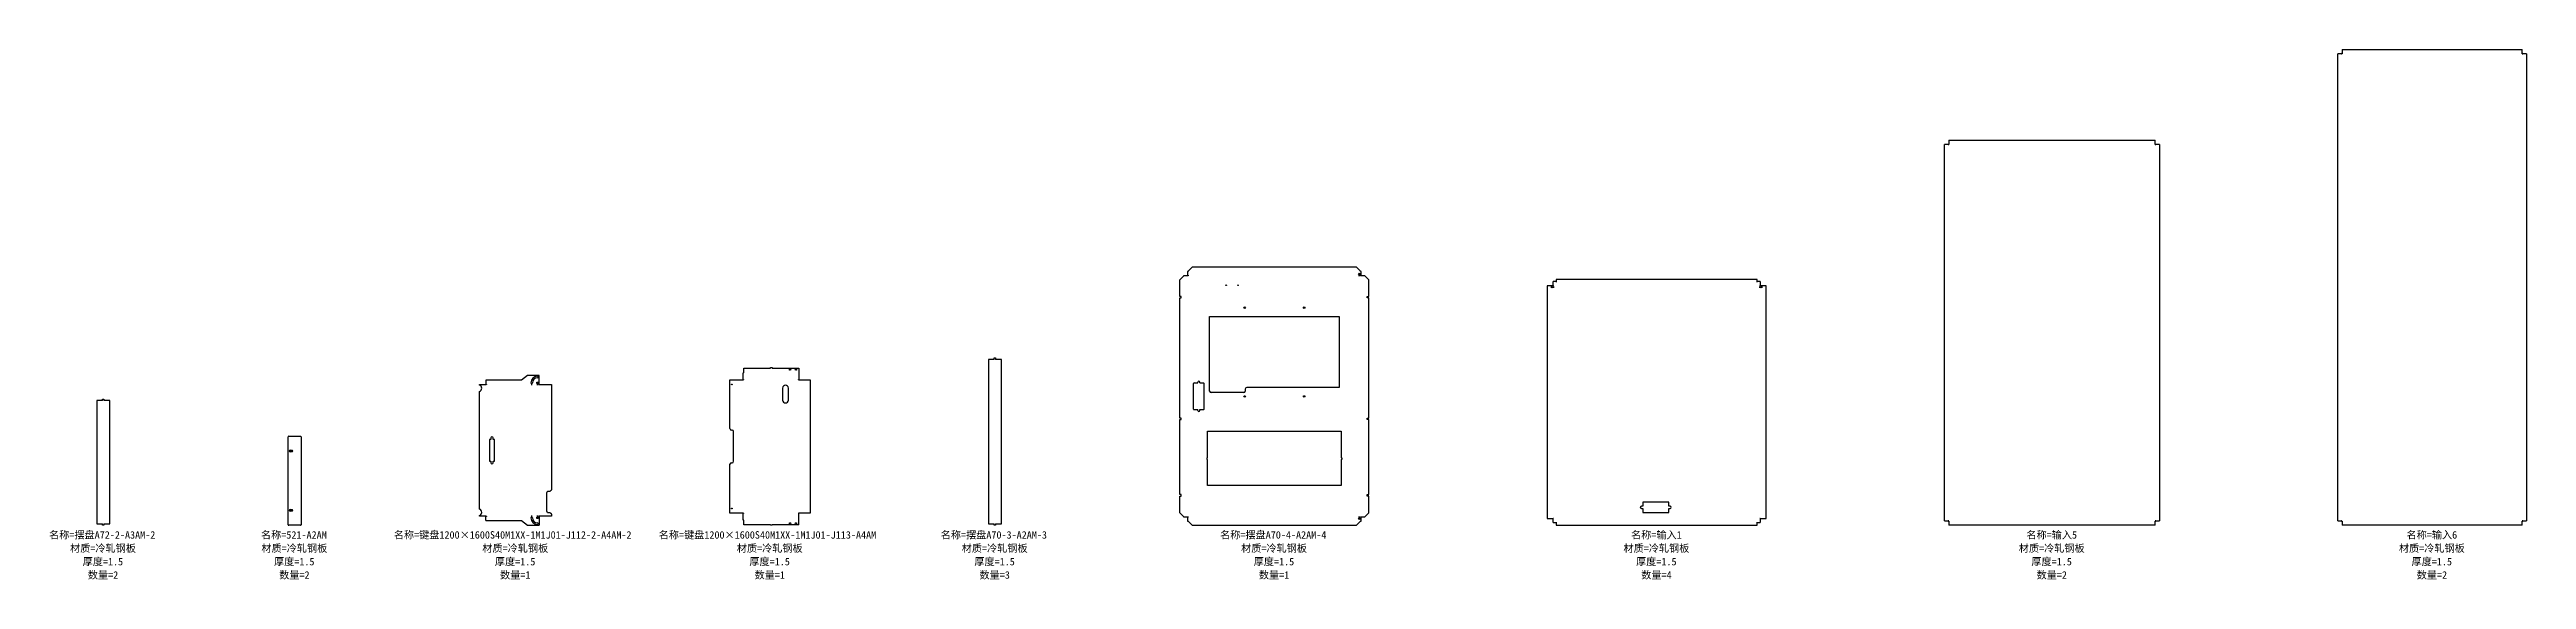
# Model space of a CAD drawing. Header units: millimetres. Extents: x -448 to 35876, y -20183 to -3164.
# Drawn here: x 23763 to 32097, y -20183 to -18397 of the extents above; entities that cross this region are included whole.
import ezdxf

# ---------------------------------------------------------------- set-up
doc = ezdxf.new("R2010")
doc.units = ezdxf.units.MM
doc.layers.add('防拉孔线', color=30, linetype='Continuous')
doc.layers.add('零件信息', color=131, linetype='Continuous')
doc.styles.add('SLDTEXTSTYLE1', font='', dxfattribs={"bigfont": 'bigfont'})
doc.styles.get('SLDTEXTSTYLE1').set_extended_font_data('宋体')

msp = doc.modelspace()

# ---------------------------------------------------------------- texts
at = {"layer": '零件信息', "char_height": 25, "attachment_point": 2, "style": 'SLDTEXTSTYLE1'}
for s, insert in [('名称=摆盘A72-2-A3AM-2', (23940.6, -20020)), ('材质=冷轧钢板', (23943.3, -20065)), ('名称=521-A2AM', (24585.5, -20020)), ('材质=冷轧钢板', (24587, -20065)), ('名称=键盘1200×1600S40M1XX-1M1J01-J112-2-A4AM-2', (25321.6, -20020)), ('材质=冷轧钢板', (25330.3, -20065)), ('名称=键盘1200×1600S40M1XX-1M1J01-J113-A4AM', (26178.9, -20020)), ('材质=冷轧钢板', (26186.5, -20065)), ('名称=摆盘A70-3-A2AM-3', (26940.6, -20020)), ('材质=冷轧钢板', (26943.3, -20065)), ('名称=摆盘A70-4-A2AM-4', (27880.6, -20020)), ('材质=冷轧钢板', (27883.3, -20065)), ('材质=冷轧钢板', (29169.8, -20065)), ('名称=输入1', (29169.8, -20020)), ('材质=冷轧钢板', (30499.8, -20065)), ('名称=输入5', (30499.8, -20020)), ('材质=冷轧钢板', (31778.8, -20065)), ('名称=输入6', (31778.8, -20020)), ('厚度=1.5', (23942.9, -20110)), ('数量=2', (23943.4, -20155)), ('厚度=1.5', (24586.7, -20110)), ('数量=2', (24587.2, -20155)), ('厚度=1.5', (25329.9, -20110)), ('数量=1', (25330.4, -20155)), ('厚度=1.5', (26186.2, -20110)), ('数量=1', (26186.7, -20155)), ('厚度=1.5', (26943, -20110)), ('数量=3', (26943.4, -20155)), ('厚度=1.5', (27883, -20110)), ('数量=1', (27883.4, -20155)), ('厚度=1.5', (29169.5, -20110)), ('数量=4', (29169.9, -20155)), ('厚度=1.5', (30499.5, -20110)), ('数量=2', (30500, -20155)), ('厚度=1.5', (31778.5, -20110)), ('数量=2', (31779, -20155))]:
    msp.add_mtext(s, dxfattribs=dict(at, insert=insert))

# ---------------------------------------------------------------- linework, layer by layer
at = {"color": 7, "linetype": 'Continuous', "lineweight": 25}
for p, q in [((31462.1, -19985.5), (31462.1, -18411.5)), ((31476.4, -18411.5), (31462.1, -18411.5)), ((31474.6, -18411.3), (31474.6, -18409.5)), ((31474.6, -18409.5), (31476.5, -18409.5)), ((31474.6, -18411.3), (31476.4, -18411.3)), ((31476.4, -18411.3), (31476.4, -18411.5)), ((31476.5, -18411.2), (31476.5, -18409.5)), ((31476.6, -18411.2), (31476.5, -18411.2)), ((31476.6, -18397), (31476.6, -18411.2)), ((31476.6, -18397), (32082.6, -18397)), ((32082.6, -18411.2), (32082.6, -18397)), ((32082.8, -18411.2), (32082.6, -18411.2)), ((32082.8, -18409.5), (32082.8, -18411.2)), ((32082.8, -18409.5), (32084.6, -18409.5)), ((32082.9, -18411.3), (32084.6, -18411.3)), ((32082.9, -18411.5), (32082.9, -18411.3)), ((32097.1, -18411.5), (32082.9, -18411.5)), ((32084.6, -18409.5), (32084.6, -18411.3)), ((32097.1, -18411.5), (32097.1, -19985.5)), ((30139.1, -19985.5), (30139.1, -18717.5)), ((30153.4, -18717.5), (30139.1, -18717.5)), ((30151.6, -18717.3), (30151.6, -18715.5)), ((30151.6, -18715.5), (30153.5, -18715.5)), ((30151.6, -18717.3), (30153.4, -18717.3)), ((30153.4, -18717.3), (30153.4, -18717.5)), ((30153.5, -18717.2), (30153.5, -18715.5)), ((30153.6, -18717.2), (30153.5, -18717.2)), ((30153.6, -18703), (30153.6, -18717.2)), ((30153.6, -18703), (30847.6, -18703)), ((30847.6, -18717.2), (30847.6, -18703)), ((30847.8, -18717.2), (30847.6, -18717.2)), ((30847.8, -18715.5), (30847.8, -18717.2)), ((30847.8, -18715.5), (30849.6, -18715.5)), ((30847.9, -18717.3), (30849.6, -18717.3)), ((30847.9, -18717.5), (30847.9, -18717.3)), ((30862.1, -18717.5), (30847.9, -18717.5)), ((30849.6, -18715.5), (30849.6, -18717.3)), ((30862.1, -18717.5), (30862.1, -19985.5)), ((27566.1, -19172.7), (27579.5, -19159.3)), ((27580.2, -19159.2), (27579.5, -19159.3)), ((27580.2, -19159.2), (27580.2, -19158.8)), ((27580.2, -19158.8), (27593, -19158.8)), ((27592.1, -19145.1), (27592.1, -19157.9)), ((27594.3, -19145.1), (27592.1, -19145.1)), ((27592.1, -19157.9), (27594.3, -19157.9)), ((27593, -19158.8), (27593, -19159.2)), ((27594.3, -19159.2), (27593, -19159.2)), ((27594.4, -19144.4), (27594.3, -19145.1)), ((27594.3, -19157.9), (27594.3, -19159.2)), ((27607.8, -19131), (27594.4, -19144.4)), ((28160.4, -19131), (27607.8, -19131)), ((28173.8, -19144.4), (28160.4, -19131)), ((28173.9, -19145.1), (28173.8, -19144.4)), ((28176.1, -19145.1), (28173.9, -19145.1)), ((28173.9, -19157.9), (28176.1, -19157.9)), ((28173.9, -19159.2), (28173.9, -19157.9)), ((28175.2, -19159.2), (28173.9, -19159.2)), ((28175.2, -19159.2), (28175.2, -19158.8)), ((28175.2, -19158.8), (28188, -19158.8)), ((28176.1, -19157.9), (28176.1, -19145.1)), ((28188, -19158.8), (28188, -19159.2)), ((28188.7, -19159.3), (28188, -19159.2)), ((28202.1, -19172.7), (28188.7, -19159.3)), ((27566.1, -19228.8), (27566.1, -19172.7)), ((27571.1, -19228.8), (27566.1, -19228.8)), ((27566.1, -19638.8), (27566.1, -19234.2)), ((27566.1, -19234.2), (27571.1, -19234.2)), ((27571.1, -19234.2), (27571.1, -19228.8)), ((28197.1, -19228.8), (28202.1, -19228.8)), ((28197.1, -19234.2), (28197.1, -19228.8)), ((28202.1, -19234.2), (28197.1, -19234.2)), ((28202.1, -19228.8), (28202.1, -19172.7)), ((28202.1, -19638.8), (28202.1, -19234.2)), ((28802.1, -19193.3), (28802.1, -19976.7)), ((28823.9, -19193.3), (28802.1, -19193.3)), ((28822.1, -19192.4), (28822.1, -19179)), ((28832.3, -19179), (28822.1, -19179)), ((28822.1, -19192.4), (28823.7, -19192.4)), ((28822.1, -19193.1), (28823.9, -19193.1)), ((28822.1, -19193.1), (28822.1, -19193.1)), ((28822.1, -19193.1), (28823.7, -19193.1)), ((28823.7, -19193.1), (28823.7, -19192.4)), ((28823.9, -19193.1), (28823.9, -19193.3)), ((28832.3, -19179), (28832.3, -19180.7)), ((28832.3, -19180.7), (28832.4, -19180.7)), ((28832.4, -19171.5), (28832.4, -19180.7)), ((29508.8, -19171.5), (28832.4, -19171.5)), ((29508.8, -19180.7), (29508.8, -19171.5)), ((29508.8, -19180.7), (29509, -19180.7)), ((29509, -19180.7), (29509, -19179)), ((29519.1, -19179), (29509, -19179)), ((29517.4, -19193.1), (29519.1, -19193.1)), ((29517.4, -19193.3), (29517.4, -19193.1)), ((29539.1, -19193.3), (29517.4, -19193.3)), ((29519.1, -19192.4), (29517.5, -19192.4)), ((29517.5, -19192.4), (29517.5, -19193.1)), ((29517.5, -19193.1), (29519.1, -19193.1)), ((29519.1, -19179), (29519.1, -19192.4)), ((29519.1, -19193.1), (29519.1, -19193.1)), ((29539.1, -19976.7), (29539.1, -19193.3)), ((27666.6, -19297), (28102.6, -19297)), ((27666.6, -19548), (27666.6, -19297)), ((28102.6, -19297), (28102.6, -19536)), ((25371.1, -19495), (25351.1, -19511.5)), ((25411.1, -19495), (25371.1, -19495)), ((25411.1, -19524.8), (25411.1, -19495)), ((26097.1, -19508.8), (26097.1, -19486)), ((26099.1, -19486), (26097.1, -19486)), ((26099.1, -19486), (26099.1, -19470.5)), ((26099.1, -19470.5), (26189.4, -19470.5)), ((26189.4, -19470.5), (26189.4, -19469)), ((26189.4, -19469), (26194.4, -19469)), ((26194.4, -19469), (26194.4, -19470.5)), ((26194.4, -19470.5), (26284.6, -19470.5)), ((26284.6, -19470.5), (26284.6, -19508.8)), ((26922.1, -19441), (26922.1, -19995)), ((26941.6, -19441), (26922.1, -19441)), ((26941.6, -19441), (26941.6, -19436)), ((26941.6, -19436), (26946.6, -19436)), ((26946.6, -19436), (26946.6, -19441)), ((26966.1, -19441), (26946.6, -19441)), ((26966.1, -19995), (26966.1, -19441)), ((23922.1, -19580), (23922.1, -19995)), ((23941.6, -19580), (23922.1, -19580)), ((23941.6, -19580), (23941.6, -19575)), ((23941.6, -19575), (23946.6, -19575)), ((23946.6, -19575), (23946.6, -19580)), ((23966.1, -19580), (23946.6, -19580)), ((23966.1, -19995), (23966.1, -19580)), ((25209.6, -19527.9), (25209.6, -19525.9)), ((25209.6, -19525.9), (25232.5, -19525.9)), ((25209.6, -19945.9), (25209.6, -19549.1)), ((25231.6, -19511.5), (25231.6, -19524.8)), ((25351.1, -19511.5), (25231.6, -19511.5)), ((25231.6, -19524.8), (25233.3, -19524.8)), ((25233.2, -19525.7), (25232.5, -19525.9)), ((25233.3, -19525.7), (25233.2, -19525.7)), ((25233.3, -19524.8), (25233.3, -19525.7)), ((25409.4, -19524.8), (25411.1, -19524.8)), ((25409.4, -19525.7), (25409.4, -19524.8)), ((25409.5, -19525.7), (25409.4, -19525.7)), ((25410.2, -19525.9), (25409.5, -19525.7)), ((25410.2, -19525.9), (25452.6, -19525.9)), ((25452.6, -19525.9), (25452.6, -19876.5)), ((26052.6, -19674.5), (26052.6, -19510)), ((26052.6, -19510), (26098, -19510)), ((26097.1, -19508.8), (26098.8, -19508.8)), ((26098, -19510), (26098.7, -19509.7)), ((26098.8, -19509.7), (26098.7, -19509.7)), ((26098.8, -19508.8), (26098.8, -19509.7)), ((26229.6, -19538), (26229.6, -19578)), ((26249.6, -19578), (26249.6, -19538)), ((26282.9, -19508.8), (26284.6, -19508.8)), ((26282.9, -19509.7), (26282.9, -19508.8)), ((26283, -19509.7), (26282.9, -19509.7)), ((26283, -19509.7), (26283.7, -19509.9)), ((26283.7, -19509.9), (26322.1, -19509.9)), ((26322.1, -19509.9), (26322.1, -19959.1)), ((27612.1, -19608.5), (27612.1, -19522.5)), ((27614.1, -19520.5), (27626.9, -19520.5)), ((27626.9, -19520.5), (27626.9, -19517.5)), ((27633.4, -19520.5), (27633.4, -19517.5)), ((27633.4, -19520.5), (27646.1, -19520.5)), ((27648.1, -19608.5), (27648.1, -19522.5)), ((27781.6, -19553), (27671.6, -19553)), ((27786.6, -19541), (27786.6, -19548)), ((28102.6, -19536), (27791.6, -19536)), ((27571.1, -19638.8), (27566.1, -19638.8)), ((27566.1, -19896.8), (27566.1, -19644.2)), ((27566.1, -19644.2), (27571.1, -19644.2)), ((27571.1, -19644.2), (27571.1, -19638.8)), ((27614.1, -19610.5), (27626.9, -19610.5)), ((27626.9, -19613.5), (27626.9, -19610.5)), ((27633.4, -19613.5), (27633.4, -19610.5)), ((27633.4, -19610.5), (27646.1, -19610.5)), ((28197.1, -19638.8), (28202.1, -19638.8)), ((28197.1, -19644.2), (28197.1, -19638.8)), ((28202.1, -19644.2), (28197.1, -19644.2)), ((28202.1, -19896.8), (28202.1, -19644.2)), ((24566.1, -19998), (24566.1, -19702)), ((24568.1, -19700), (24607.6, -19700)), ((24572.9, -19747.2), (24579.4, -19747.2)), ((24609.6, -19702), (24609.6, -19998)), ((25248.5, -19711.2), (25243.6, -19711.2)), ((25243.6, -19711.2), (25243.6, -19783.7)), ((25248.5, -19705.5), (25248.5, -19711.2)), ((25255.5, -19711.2), (25255.5, -19705.5)), ((25260.4, -19711.2), (25255.5, -19711.2)), ((25260.4, -19783.7), (25260.4, -19711.2)), ((26060.1, -19679.5), (26057.6, -19679.5)), ((26065.1, -19784.5), (26065.1, -19684.5)), ((27659.6, -19682.5), (28109.6, -19682.5)), ((27659.6, -19772.5), (27659.6, -19682.5)), ((28109.6, -19682.5), (28109.6, -19772.5)), ((24579.4, -19752.7), (24572.9, -19752.7)), ((25243.6, -19783.7), (25248.5, -19783.7)), ((25248.5, -19783.7), (25248.5, -19789.5)), ((25255.5, -19789.5), (25255.5, -19783.7)), ((25255.5, -19783.7), (25260.4, -19783.7)), ((26052.6, -19959), (26052.6, -19794.5)), ((26057.6, -19789.5), (26060.1, -19789.5)), ((27657.9, -19772.5), (27659.6, -19772.5)), ((27657.9, -19777.9), (27657.9, -19772.5)), ((27657.9, -19777.9), (27659.6, -19777.9)), ((27659.6, -19866.5), (27659.6, -19777.9)), ((28111.3, -19772.5), (28109.6, -19772.5)), ((28109.6, -19777.9), (28109.6, -19866.5)), ((28111.3, -19777.9), (28109.6, -19777.9)), ((28111.3, -19772.5), (28111.3, -19777.9)), ((25435.1, -19891.5), (25435.1, -19951.5)), ((25438.5, -19886.8), (25439.2, -19886.5)), ((25442.6, -19886.5), (25439.2, -19886.5)), ((27571.1, -19896.8), (27566.1, -19896.8)), ((27566.1, -19958.3), (27566.1, -19902.2)), ((27566.1, -19902.2), (27571.1, -19902.2)), ((27571.1, -19902.2), (27571.1, -19896.8)), ((28109.6, -19866.5), (27659.6, -19866.5)), ((28197.1, -19896.8), (28202.1, -19896.8)), ((28197.1, -19902.2), (28197.1, -19896.8)), ((28202.1, -19902.2), (28197.1, -19902.2)), ((28202.1, -19958.3), (28202.1, -19902.2)), ((23922.1, -19995), (23941.6, -19995)), ((23941.6, -20000), (23941.6, -19995)), ((23946.6, -20000), (23941.6, -20000)), ((23946.6, -19995), (23966.1, -19995)), ((23946.6, -19995), (23946.6, -20000)), ((24607.6, -20000), (24568.1, -20000)), ((24572.9, -19947.2), (24579.4, -19947.2)), ((24579.4, -19952.7), (24572.9, -19952.7)), ((25209.6, -19969.1), (25209.6, -19967.1)), ((25232.5, -19969.1), (25209.6, -19969.1)), ((25231.6, -19983.5), (25231.6, -19970.2)), ((25233.3, -19970.2), (25231.6, -19970.2)), ((25231.6, -19983.5), (25351.1, -19983.5)), ((25232.5, -19969.1), (25233.2, -19969.3)), ((25233.2, -19969.3), (25233.3, -19969.3)), ((25233.3, -19969.3), (25233.3, -19970.2)), ((25351.1, -19983.5), (25371.1, -20000)), ((25371.1, -20000), (25411.1, -20000)), ((25409.4, -19969.3), (25409.5, -19969.3)), ((25409.4, -19970.2), (25409.4, -19969.3)), ((25411.1, -19970.2), (25409.4, -19970.2)), ((25409.5, -19969.3), (25410.2, -19969.1)), ((25452.6, -19969.1), (25410.2, -19969.1)), ((25411.1, -19970.2), (25411.1, -20000)), ((25439.2, -19956.5), (25438.5, -19956.2)), ((25439.2, -19956.5), (25442.6, -19956.5)), ((25452.6, -19966.5), (25452.6, -19969.1)), ((26098, -19959), (26052.6, -19959)), ((26097.1, -19983), (26097.1, -19960.2)), ((26098.8, -19960.2), (26097.1, -19960.2)), ((26099.1, -19983), (26097.1, -19983)), ((26098.7, -19959.3), (26098, -19959)), ((26098.7, -19959.3), (26098.8, -19959.3)), ((26098.8, -19959.3), (26098.8, -19960.2)), ((26099.1, -19998.5), (26099.1, -19983)), ((26189.4, -19998.5), (26099.1, -19998.5)), ((26189.4, -20000), (26189.4, -19998.5)), ((26194.4, -20000), (26189.4, -20000)), ((26284.6, -19998.5), (26194.4, -19998.5)), ((26194.4, -19998.5), (26194.4, -20000)), ((26282.9, -19959.3), (26283, -19959.3)), ((26282.9, -19959.3), (26282.9, -19960.2)), ((26284.6, -19960.2), (26282.9, -19960.2)), ((26283.7, -19959.1), (26283, -19959.3)), ((26322.1, -19959.1), (26283.7, -19959.1)), ((26284.6, -19998.5), (26284.6, -19960.2)), ((26922.1, -19995), (26941.6, -19995)), ((26941.6, -20000), (26941.6, -19995)), ((26946.6, -20000), (26941.6, -20000)), ((26946.6, -19995), (26966.1, -19995)), ((26946.6, -19995), (26946.6, -20000)), ((27579.5, -19971.7), (27566.1, -19958.3)), ((27579.5, -19971.7), (27580.2, -19971.8)), ((27580.2, -19972.2), (27580.2, -19971.8)), ((27593, -19972.2), (27580.2, -19972.2)), ((27592.1, -19973.1), (27592.1, -19985.9)), ((27594.3, -19973.1), (27592.1, -19973.1)), ((27592.1, -19985.9), (27594.3, -19985.9)), ((27593, -19971.8), (27594.3, -19971.8)), ((27593, -19971.8), (27593, -19972.2)), ((27594.3, -19971.8), (27594.3, -19973.1)), ((27594.3, -19985.9), (27594.4, -19986.6)), ((27594.4, -19986.6), (27607.8, -20000)), ((27607.8, -20000), (28160.4, -20000)), ((28160.4, -20000), (28173.8, -19986.6)), ((28173.8, -19986.6), (28173.9, -19985.9)), ((28173.9, -19971.8), (28175.2, -19971.8)), ((28173.9, -19973.1), (28173.9, -19971.8)), ((28176.1, -19973.1), (28173.9, -19973.1)), ((28173.9, -19985.9), (28176.1, -19985.9)), ((28175.2, -19972.2), (28175.2, -19971.8)), ((28188, -19972.2), (28175.2, -19972.2)), ((28176.1, -19985.9), (28176.1, -19973.1)), ((28188, -19971.8), (28188.7, -19971.7)), ((28188, -19971.8), (28188, -19972.2)), ((28188.7, -19971.7), (28202.1, -19958.3)), ((28802.1, -19976.7), (28823.9, -19976.7)), ((28822.1, -19976.9), (28822.1, -19976.8)), ((28823.9, -19976.8), (28822.1, -19976.8)), ((28823.7, -19976.9), (28822.1, -19976.9)), ((28822.1, -19991), (28822.1, -19977.6)), ((28822.1, -19977.6), (28823.7, -19977.6)), ((28822.1, -19991), (28832.3, -19991)), ((28823.7, -19977.6), (28823.7, -19976.9)), ((28823.9, -19976.7), (28823.9, -19976.8)), ((28832.4, -19989.2), (28832.3, -19989.2)), ((28832.3, -19989.2), (28832.3, -19991)), ((28832.4, -19989.2), (28832.4, -20000)), ((28832.4, -20000), (29508.8, -20000)), ((29123.7, -19936), (29119.7, -19936)), ((29119.7, -19944), (29123.7, -19944)), ((29211.7, -19922.5), (29123.7, -19922.5)), ((29123.7, -19922.5), (29123.7, -19936)), ((29123.7, -19944), (29123.7, -19957.5)), ((29123.7, -19957.5), (29211.7, -19957.5)), ((29211.7, -19936), (29211.7, -19922.5)), ((29215.7, -19936), (29211.7, -19936)), ((29211.7, -19957.5), (29211.7, -19944)), ((29211.7, -19944), (29215.7, -19944)), ((29509, -19989.2), (29508.8, -19989.2)), ((29508.8, -20000), (29508.8, -19989.2)), ((29509, -19991), (29509, -19989.2)), ((29509, -19991), (29519.1, -19991)), ((29517.4, -19976.7), (29539.1, -19976.7)), ((29517.4, -19976.8), (29517.4, -19976.7)), ((29519.1, -19976.8), (29517.4, -19976.8)), ((29519.1, -19976.9), (29517.5, -19976.9)), ((29517.5, -19976.9), (29517.5, -19977.6)), ((29519.1, -19977.6), (29517.5, -19977.6)), ((29519.1, -19976.9), (29519.1, -19976.8)), ((29519.1, -19977.6), (29519.1, -19991)), ((30139.1, -19985.5), (30153.4, -19985.5)), ((30151.6, -19987.5), (30151.6, -19985.6)), ((30153.4, -19985.6), (30151.6, -19985.6)), ((30153.5, -19987.5), (30151.6, -19987.5)), ((30153.4, -19985.5), (30153.4, -19985.6)), ((30153.5, -19985.7), (30153.6, -19985.7)), ((30153.5, -19987.5), (30153.5, -19985.7)), ((30153.6, -19985.7), (30153.6, -20000)), ((30847.6, -20000), (30153.6, -20000)), ((30847.6, -19985.7), (30847.8, -19985.7)), ((30847.6, -20000), (30847.6, -19985.7)), ((30847.8, -19985.7), (30847.8, -19987.5)), ((30849.6, -19987.5), (30847.8, -19987.5)), ((30847.9, -19985.5), (30862.1, -19985.5)), ((30847.9, -19985.6), (30847.9, -19985.5)), ((30849.6, -19985.6), (30847.9, -19985.6)), ((30849.6, -19985.6), (30849.6, -19987.5)), ((31462.1, -19985.5), (31476.4, -19985.5)), ((31474.6, -19987.5), (31474.6, -19985.6)), ((31476.4, -19985.6), (31474.6, -19985.6)), ((31476.5, -19987.5), (31474.6, -19987.5)), ((31476.4, -19985.5), (31476.4, -19985.6)), ((31476.5, -19985.7), (31476.6, -19985.7)), ((31476.5, -19987.5), (31476.5, -19985.7)), ((31476.6, -19985.7), (31476.6, -20000)), ((32082.6, -20000), (31476.6, -20000)), ((32082.6, -19985.7), (32082.8, -19985.7)), ((32082.6, -20000), (32082.6, -19985.7)), ((32082.8, -19985.7), (32082.8, -19987.5)), ((32084.6, -19987.5), (32082.8, -19987.5)), ((32082.9, -19985.5), (32097.1, -19985.5)), ((32082.9, -19985.6), (32082.9, -19985.5)), ((32084.6, -19985.6), (32082.9, -19985.6)), ((32084.6, -19985.6), (32084.6, -19987.5))]:
    msp.add_line(p, q, dxfattribs=at)
for centre, radius in [((28170.1, -19153.5), 2.6), ((27722.1, -19191.5), 1.25), ((27762.1, -19191.5), 1.25), ((28818.6, -19197.5), 2.6), ((29522.6, -19197.5), 2.6), ((27784.6, -19267), 2.5), ((27984.6, -19267), 2.5), ((26255, -19475.5), 2.1), ((26274.6, -19475.5), 2.1), ((25405.1, -19520), 2.6), ((26059.1, -19525.5), 1.15), ((27784.6, -19566), 2.5), ((27984.6, -19566), 2.5), ((25405.1, -19975), 2.6), ((26059.1, -19943.5), 1.15), ((26255, -19993.5), 2.1), ((26274.6, -19993.5), 2.1), ((28170.1, -19977.5), 2.6)]:
    msp.add_circle(centre, radius, dxfattribs=at)
for centre, radius, start, end in [((25405.1, -19520), 22.2, 90, 180), ((25405.1, -19500.4), 2.6, 270, 90), ((25206.6, -19538.5), 11, 285.82662, 74.17338), ((25385.5, -19520), 2.6, 180, 0), ((25405.1, -19520), 17, 90, 180), ((26239.6, -19538), 10, 0, 180), ((26239.6, -19578), 10, 180, 0), ((27614.1, -19522.5), 2, 90, 180), ((27630.1, -19517.5), 3.25, 0, 180), ((27646.1, -19522.5), 2, 0, 90), ((27671.6, -19548), 5, 180, 270), ((27781.6, -19548), 5, 270, 0), ((27791.6, -19541), 5, 90, 180), ((27614.1, -19608.5), 2, 180, 270), ((27630.1, -19613.5), 3.25, 180, 0), ((27646.1, -19608.5), 2, 270, 0), ((24568.1, -19702), 2, 90, 180), ((24572.9, -19750), 2.75, 90, 270), ((24579.4, -19750), 2.75, 270, 90), ((24607.6, -19702), 2, 0, 90), ((25252, -19705.5), 3.5, 0, 180), ((26057.6, -19674.5), 5, 180, 270), ((26060.1, -19684.5), 5, 0, 90), ((25252, -19789.5), 3.5, 180, 0), ((26057.6, -19794.5), 5, 90, 180), ((26060.1, -19784.5), 5, 270, 0), ((25440.1, -19891.5), 5, 108.66292, 180), ((24568.1, -19998), 2, 180, 270), ((24572.9, -19950), 2.75, 90, 270), ((24579.4, -19950), 2.75, 270, 90), ((24607.6, -19998), 2, 270, 0), ((25206.6, -19956.5), 11, 285.82662, 74.17338), ((25385.5, -19975), 2.6, 0, 180), ((25405.1, -19975), 22.2, 180, 270), ((25405.1, -19975), 17, 180, 270), ((25405.1, -19994.6), 2.6, 270, 90), ((25440.1, -19951.5), 5, 180, 251.33708), ((29119.7, -19940), 4, 90, 270), ((29215.7, -19940), 4, 270, 90)]:
    msp.add_arc(centre, radius, start, end, dxfattribs=at)
for points, knots in [([(25446.4, -19885.7), (25446.4, -19885.7), (25446.4, -19885.7), (25445.8, -19886), (25445.2, -19886.2), (25443.9, -19886.4), (25443.3, -19886.5), (25442.6, -19886.5)], [0.7499992, 0.7499992, 0.7499992, 0.7499992, 0.75, 0.75, 0.875, 0.875, 1, 1, 1, 1]), ([(25448.2, -19884.8), (25448.2, -19884.8), (25448.2, -19884.8), (25447.6, -19885.2), (25447, -19885.5), (25446.4, -19885.7)], [0.623525, 0.623525, 0.623525, 0.623525, 0.625, 0.625, 0.7499992, 0.7499992, 0.7499992, 0.7499992]), ([(25450, -19883.3), (25449.9, -19883.4), (25449.8, -19883.5), (25449.4, -19883.8), (25449.2, -19884), (25448.7, -19884.4), (25448.4, -19884.6), (25448.2, -19884.8)], [0.4738415, 0.4738415, 0.4738415, 0.4738415, 0.5, 0.5, 0.5625, 0.5625, 0.623525, 0.623525, 0.623525, 0.623525]), ([(25452.6, -19876.5), (25452.6, -19877.2), (25452.5, -19877.8), (25452.3, -19879.1), (25452.1, -19879.7), (25451.6, -19880.9), (25451.3, -19881.5), (25450.7, -19882.3), (25450.5, -19882.6), (25450.3, -19882.8)], [0, 0, 0, 0, 0.125, 0.125, 0.25, 0.25, 0.375, 0.375, 0.4375, 0.4375, 0.4375, 0.4375]), ([(25442.6, -19956.5), (25443.3, -19956.5), (25443.9, -19956.6), (25445.2, -19956.8), (25445.8, -19957), (25447, -19957.5), (25447.6, -19957.8), (25448.4, -19958.4), (25448.7, -19958.6), (25449, -19958.8)], [0, 0, 0, 0, 0.125, 0.125, 0.25, 0.25, 0.375, 0.375, 0.4375, 0.4375, 0.4375, 0.4375]), ([(25449.4, -19959.1), (25449.5, -19959.2), (25449.6, -19959.3), (25449.9, -19959.7), (25450.1, -19959.9), (25450.5, -19960.4), (25450.7, -19960.7), (25450.9, -19960.9)], [0.4738415, 0.4738415, 0.4738415, 0.4738415, 0.5, 0.5, 0.5625, 0.5625, 0.623525, 0.623525, 0.623525, 0.623525]), ([(25450.9, -19960.9), (25450.9, -19960.9), (25450.9, -19960.9), (25451.3, -19961.5), (25451.6, -19962.1), (25451.8, -19962.7)], [0.623525, 0.623525, 0.623525, 0.623525, 0.625, 0.625, 0.75, 0.75, 0.75, 0.75]), ([(25451.8, -19962.7), (25452.1, -19963.3), (25452.3, -19963.9), (25452.5, -19965.2), (25452.6, -19965.8), (25452.6, -19966.5)], [0.75, 0.75, 0.75, 0.75, 0.875, 0.875, 1, 1, 1, 1])]:
    msp.add_open_spline(points, degree=3, knots=knots, dxfattribs=at)
for points in [[(25450.3, -19882.8), (25450.2, -19883), (25450.1, -19883.1), (25450, -19883.3)], [(25449, -19958.8), (25449.1, -19958.9), (25449.2, -19959), (25449.4, -19959.1)]]:
    msp.add_open_spline(points, degree=3, dxfattribs=at)
at = {"layer": '防拉孔线'}
for p, q in [((28167.8, -19158.2), (28172.4, -19158.2)), ((28823.4, -19195.2), (28823.4, -19199.8)), ((29517.9, -19199.8), (29517.9, -19195.2)), ((25383.6, -19525.2), (25387.4, -19525.2)), ((25403.2, -19525.2), (25407, -19525.2)), ((25387.4, -19969.7), (25383.6, -19969.7)), ((25407, -19969.7), (25403.2, -19969.7)), ((28172.4, -19972.7), (28167.8, -19972.7))]:
    msp.add_line(p, q, dxfattribs=at)

msp.set_redraw_order([(e.dxf.handle, doc.entitydb.next_handle()) for e in msp.query("TEXT MTEXT ATTDEF DIMENSION ARC_DIMENSION")])  # texts and dimensions are drawn at this point

doc.saveas('drawing.dxf')
